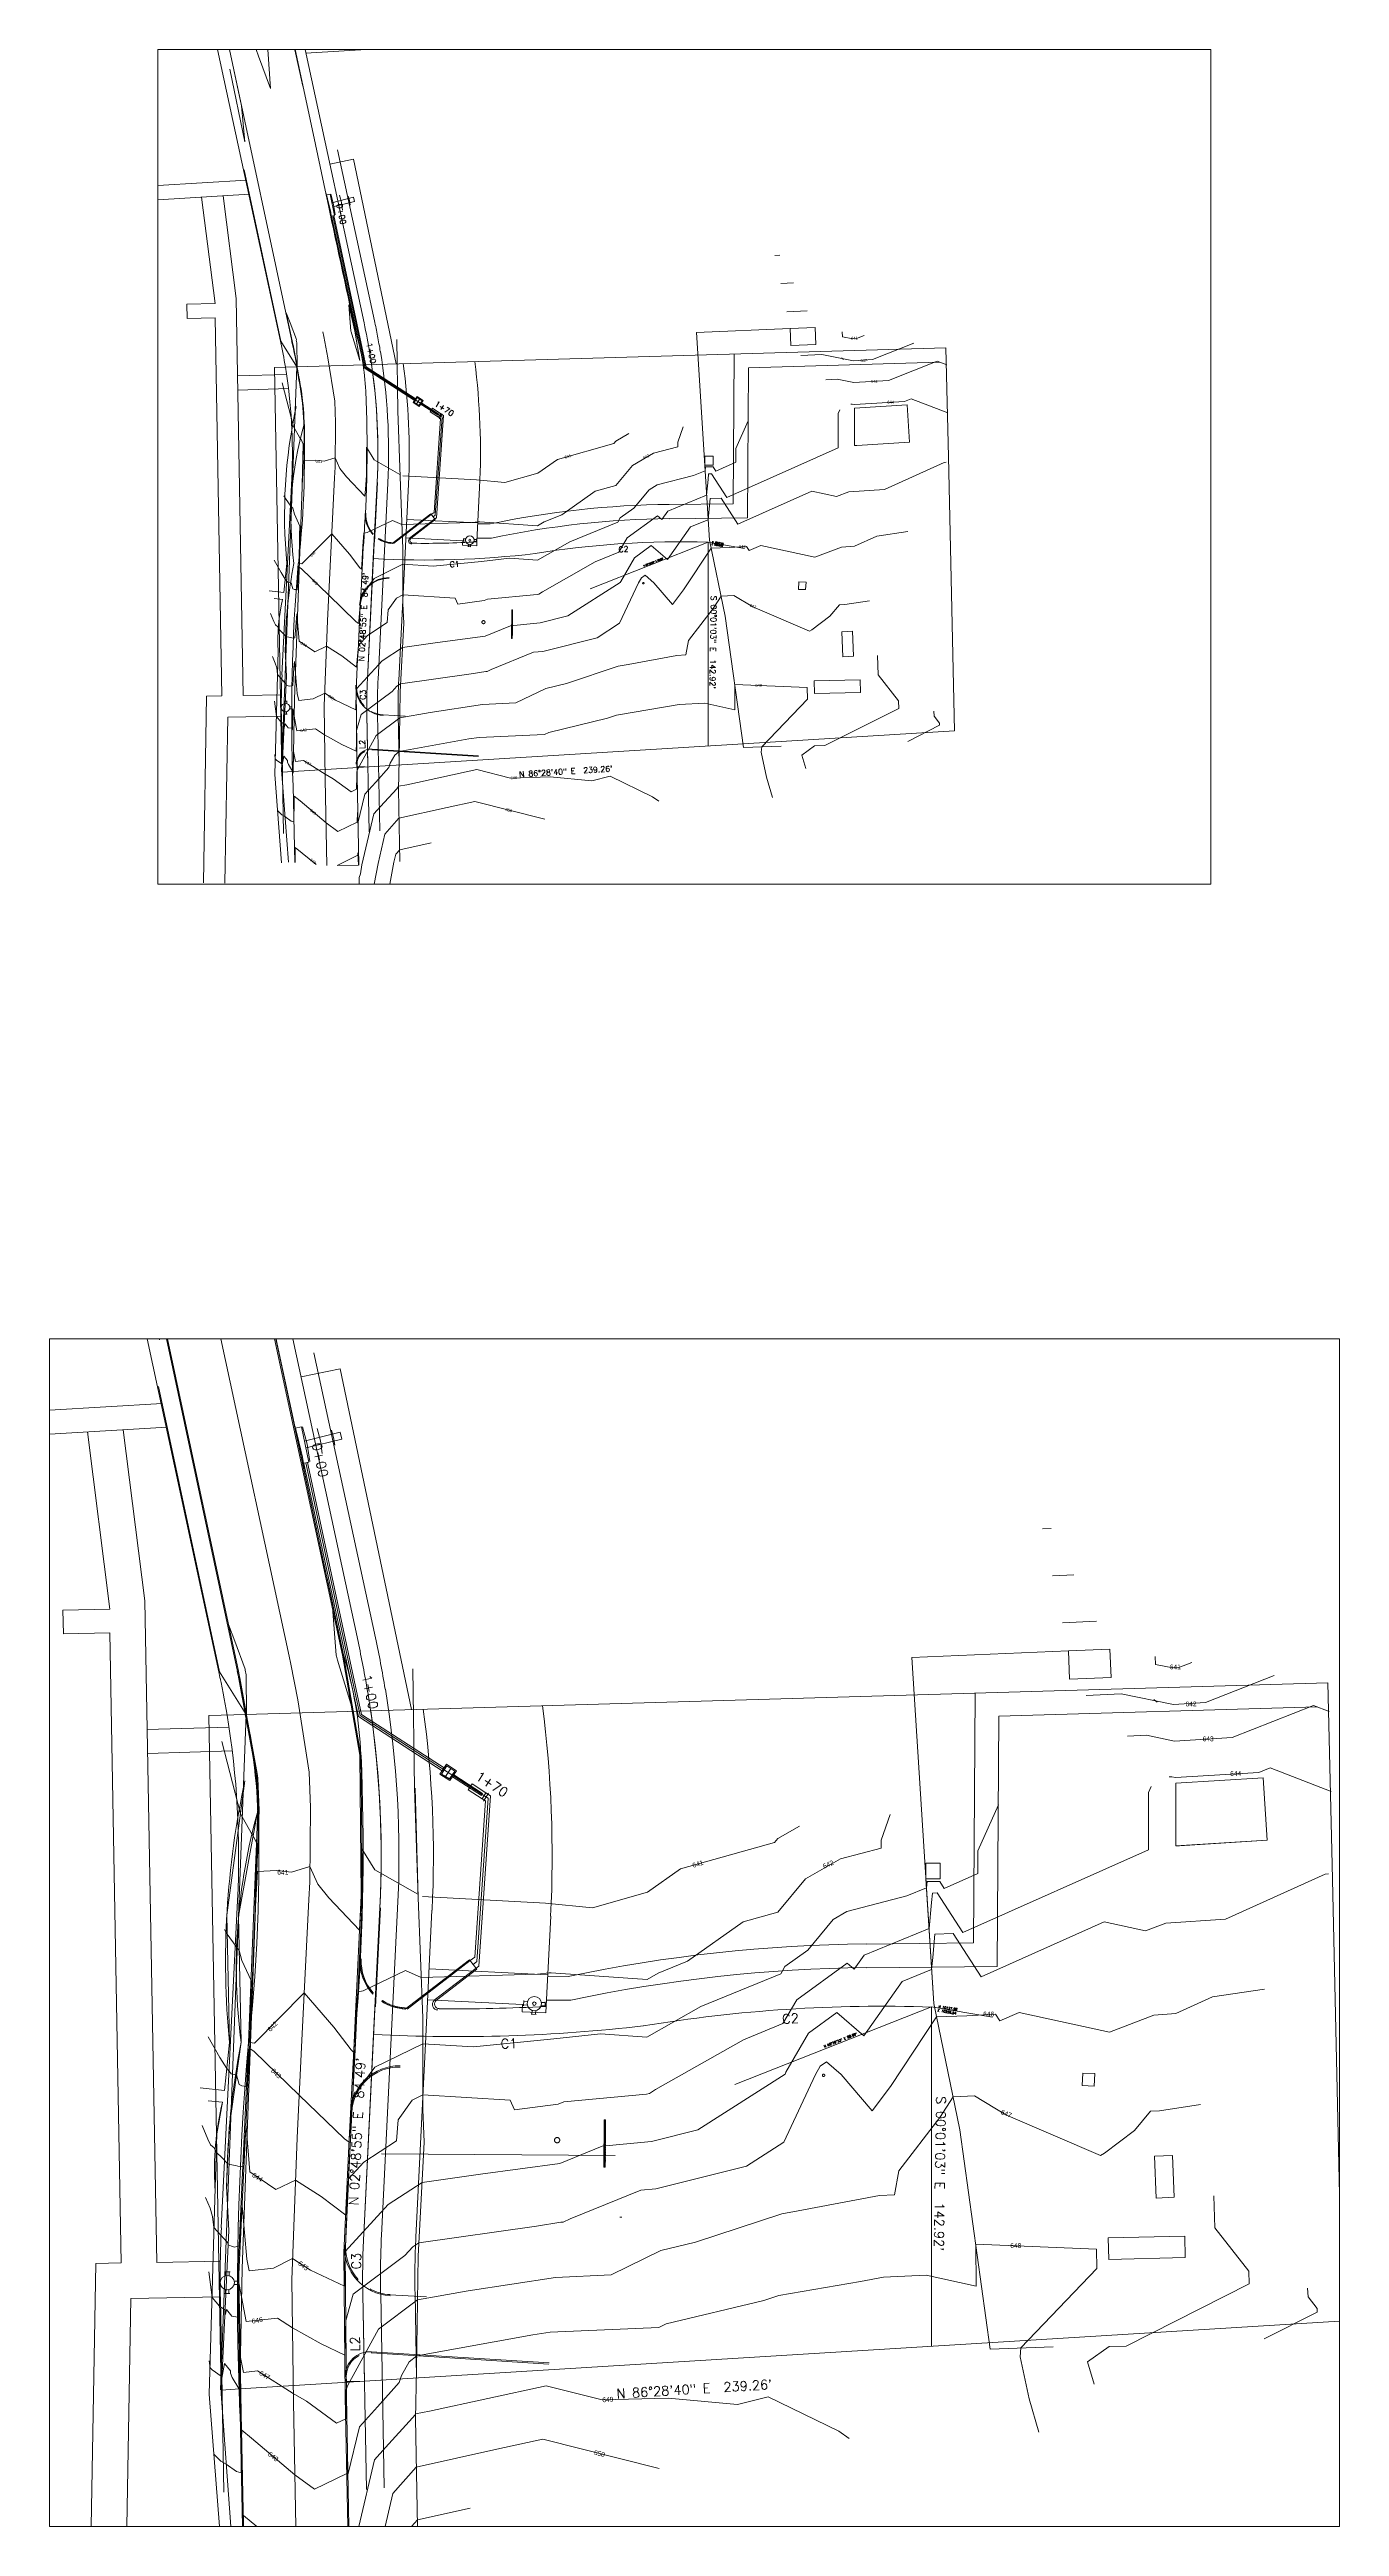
# Paper-space layout 'dont-use' of a CAD drawing. Extents: x 2 to 11, y 3.1 to 20.5.
# The model-space entities are those that its viewports show. They can reach past a viewport. Long polylines and large blocks are cut down to what shows.
import ezdxf
from ezdxf.enums import TextEntityAlignment as Align

# ---------------------------------------------------------------- set-up
doc = ezdxf.new("R2010")
doc.units = 0
doc.header["$LTSCALE"] = 20
doc.header["$MEASUREMENT"] = 0
for name, pattern in [('ACAD_ISO12W100', [21, 12, -3, 0, -3, 0, -3]), ('DASHDOT', [1, 0.5, -0.25, 0, -0.25]), ('DASHED', [0.75, 0.5, -0.25]), ('DASHED2', [0.375, 0.25, -0.125]), ('HIDDEN', [0.375, 0.25, -0.125])]:
    doc.linetypes.add(name, pattern=pattern)
for name, color, linetype in [('CONTOURS', 35, 'CONTINUOUS'), ('DIRVEWAYS', 96, 'CONTINUOUS'), ('HATCURB', 2, 'CONTINUOUS'), ('P-FIRELANE2', 2, 'HIDDEN'), ('PNTS_CHEV', 1, 'CONTINUOUS'), ('row ded', 1, 'CONTINUOUS'), ('STORM', 5, 'CONTINUOUS'), ('TP-SRF-FLT', 7, 'CONTINUOUS')]:
    doc.layers.add(name, color=color, linetype=linetype)
doc.layers.add('DP', color=11, linetype='CONTINUOUS', plot=False)
for name, color, linetype, lineweight in [('EBLDG', 164, 'CONTINUOUS', 30), ('EBNDY', 210, 'CONTINUOUS', 100), ('EBNDY_T', 212, 'CONTINUOUS', 30), ('EC', 35, 'HIDDEN', 140), ('ECL', 11, 'DASHDOT', 30), ('ECRBB', 31, 'DASHED', 30), ('EESMT', 7, 'DASHED2', 25), ('EFNC', 140, 'FENCELINEX', 25), ('ELOT', 53, 'ACAD_ISO12W100', 25), ('EROW', 143, 'CONTINUOUS', 30), ('ESTM', 94, 'DASHED2', 30), ('ESW', 46, 'CONTINUOUS', 25), ('PCNTR_PND', 7, 'CONTINUOUS', 100), ('PCRBB', 30, 'CONTINUOUS', 35), ('PCRBF', 21, 'CONTINUOUS', 25), ('PESMT', 7, 'DASHED2', 30), ('PLOT_D', 7, 'CONTINUOUS', 30), ('PROW', 6, 'CONTINUOUS', 30), ('PUSS', 80, 'CONTINUOUS', 50), ('PUSTM_T', 7, 'CONTINUOUS', 35)]:
    doc.layers.add(name, color=color, linetype=linetype, lineweight=lineweight)
doc.styles.add('ARIEL', font='swiss.ttf')
doc.styles.get("Standard").update_dxf_attribs({"font": 'simplex.shx'})
doc.linetypes.add('FENCELINEX', pattern='A,0.25,-0.1,[133,ltypeshp.shx,S=0.1,R=0,X=-0.1,Y=0],-0.1,1', length=1.45)

msp = doc.modelspace()

# ---------------------------------------------------------------- linework, layer by layer
at = {"layer": 'CONTOURS', "lineweight": 0}
for p, q in [((9991.8, 10358.2, 640), (9988.8, 10372.4, 640)), ((9988.8, 10372.4, 640), (9989.2, 10371.5, 640)), ((9989.2, 10371.5, 640), (9989.3, 10370.9, 640)), ((9989.3, 10370.9, 640), (9989.9, 10368.7, 640)), ((9994.1, 10364.7, 640), (9992.1, 10372, 640)), ((9989.9, 10368.7, 640), (9992.1, 10359.3, 640)), ((9992.1, 10359.3, 640), (9992.5, 10356.6, 640)), ((9995.2, 10357.4, 640), (9994.1, 10364.7, 640)), ((9992.6, 10354.2, 640), (9991.8, 10358.2, 640)), ((9992.5, 10356.6, 640), (9992.6, 10354.2, 640)), ((10316.9, 10309.7, 640), (10307.9, 10309.3, 640)), ((9965.1, 10269.1, 640), (9960.9, 10288.8, 640)), ((9960.9, 10288.8, 640), (9963.6, 10281.8, 640)), ((10004.9, 10294.3, 640), (10004.9, 10294.4, 640)), ((10004.9, 10294.4, 640), (10006.5, 10287.1, 640)), ((10006.2, 10275.8, 640), (10004.9, 10294.3, 640)), ((10006.5, 10287.1, 640), (10009, 10275.8, 640)), ((9963.6, 10281.8, 640), (9968, 10270, 640)), ((10006.4, 10275.4, 640), (10006.2, 10275.8, 640)), ((10006.8, 10273.7, 640), (10006.4, 10275.4, 640)), ((10009, 10275.8, 640), (10012.5, 10255.3, 640)), ((10009, 10275.8, 640), (10009, 10275.8, 640)), ((9965.5, 10266.8, 640), (9965.1, 10269.1, 640)), ((9965.1, 10269.1, 640), (9965.1, 10269.1, 640)), ((9965.7, 10266.3, 640), (9965.5, 10266.8, 640)), ((9968.5, 10250.9, 640), (9965.7, 10266.3, 640)), ((9968, 10270, 640), (9967.9, 10269.5, 640)), ((9967.9, 10269.5, 640), (9967.9, 10269.5, 640)), ((9967.9, 10269.5, 640), (9968.3, 10267.6, 640)), ((9968.3, 10267.6, 640), (9968.5, 10250.9, 640)), ((10012.5, 10255.3, 640), (10006.8, 10273.7, 640)), ((10012.5, 10255.3, 640), (10012.5, 10255.3, 640)), ((10422.7, 10183.6, 645), (10380.7, 10164.6, 645)), ((10424.1, 10183.8, 645), (10422.7, 10183.6, 645)), ((10329.7, 10163.5, 645), (10277.9, 10140.4, 645)), ((10347.1, 10159.8, 645), (10329.7, 10163.5, 645)), ((10355.6, 10163, 645), (10347.1, 10159.8, 645)), ((10380.7, 10164.6, 645), (10355.6, 10163, 645)), ((10258.4, 10158.3, 645), (10257.5, 10148.5, 645)), ((10266.1, 10158.7, 645), (10258.4, 10158.3, 645)), ((10277.9, 10140.4, 645), (10266.1, 10158.7, 645)), ((10257, 10143.5, 645), (10244.6, 10138.4, 645)), ((10257.5, 10148.5, 645), (10257, 10143.5, 645)), ((10244.6, 10138.4, 645), (10228.4, 10115.5, 645)), ((10217.1, 10125.4, 645), (10205.2, 10116.7, 645)), ((10228.4, 10115.5, 645), (10217.1, 10125.4, 645)), ((10205.2, 10116.7, 645), (10195.6, 10100.2, 645)), ((10195.3, 10099.4, 645), (10158.6, 10076, 645)), ((10195.6, 10100.2, 645), (10195.3, 10099.4, 645)), ((10118.3, 10069.1, 645), (10100.4, 10061.8, 645)), ((10139, 10071.1, 645), (10118.3, 10069.1, 645)), ((10158.6, 10076, 645), (10139, 10071.1, 645)), ((10067.1, 10057.3, 645), (10042.4, 10053.8, 645)), ((10100.4, 10061.8, 645), (10067.1, 10057.3, 645)), ((9953.2, 10042.9, 645), (9951.3, 10047.4, 645)), ((10042.4, 10053.8, 645), (10028.2, 10044.5, 645)), ((9954.2, 10039.5, 645), (9953.2, 10042.9, 645)), ((9954.8, 10034.8, 645), (9954.2, 10039.5, 645)), ((9966.3, 10039.7, 645), (9965.4, 10027.1, 645)), ((9966.7, 10043.9, 645), (9966.3, 10039.7, 645)), ((9968.6, 10021.5, 645), (9966.7, 10043.9, 645)), ((9966.7, 10043.9, 645), (9966.7, 10043.9, 645)), ((10028.2, 10044.5, 645), (10010.1, 10024.7, 645)), ((9960.4, 10028.6, 645), (9954.8, 10034.8, 645)), ((9960.7, 10028.4, 645), (9960.4, 10028.6, 645)), ((9960.8, 10027.5, 645), (9960.7, 10028.4, 645)), ((9960.7, 10028.4, 645), (9960.7, 10028.4, 645)), ((9962.2, 10026.9, 645), (9960.8, 10027.5, 645)), ((9963.5, 10026.6, 645), (9962.2, 10026.9, 645)), ((9965.4, 10027.1, 645), (9963.5, 10026.6, 645)), ((10010.1, 10024.7, 645), (10010.1, 10024.6, 645)), ((9969.6, 10016.6, 645), (9968.6, 10021.5, 645)), ((9979.8, 10017.7, 645), (9969.6, 10016.6, 645)), ((9987.9, 10021.7, 645), (9979.8, 10017.7, 645)), ((9995.4, 10016.9, 645), (9987.9, 10021.7, 645)), ((10009.7, 10010.1, 645), (9995.4, 10016.9, 645)), ((10010, 10024.2, 645), (10009.7, 10010.1, 645)), ((10010.1, 10024.6, 645), (10010, 10024.2, 645)), ((10073.9, 9941.4, 650), (10040, 9933.9, 650)), ((10093.3, 9945.7, 650), (10073.9, 9941.4, 650)), ((10142.3, 9933.3, 650), (10093.3, 9945.7, 650)), ((10040, 9933.9, 650), (10030.1, 9922.8, 650)), ((10030.1, 9922.8, 650), (10025.3, 9902.2, 650)), ((10025.3, 9902.2, 650), (10018.2, 9863.9, 650))]:
    msp.add_line(p, q, dxfattribs=at)
at = {"layer": 'DIRVEWAYS', "lineweight": 0}
msp.add_line((10126.5, 10039.2, 645.6), (10125.7, 10039.2, 645.6), dxfattribs=at)
at = {"layer": 'EBLDG', "lineweight": 0}
for p, q in [((10332.1, 10278.4, -5.2), (10314.6, 10277.7, -5.2)), ((10314.6, 10277.7, -5.2), (10315.1, 10265.7, -4.6)), ((10332.1, 10278.4, -5.2), (10332.6, 10266.5, -4.6)), ((10332.6, 10266.5, -4.6), (10315.1, 10265.7, -4.6)), ((10359.8, 10221.9, -2.4), (10396.6, 10224.2, -2)), ((10398.3, 10197.9, -2), (10396.6, 10224.2, -2)), ((10359.8, 10195.5, -2.1), (10359.8, 10221.9, -2.4)), ((10361.4, 10195.6, -2.4), (10359.8, 10195.5, -2.1)), ((10361.4, 10195.6, -2.4), (10398.3, 10197.9, -2)), ((10254.6, 10181.7, -3), (10254.6, 10188.2, -3.4)), ((10254.6, 10188.2, -3.4), (10260.6, 10188.2, -3.4)), ((10254.6, 10181.7, -3), (10260.6, 10181.7, -3)), ((10260.6, 10181.7, -3), (10260.6, 10188.2, -3.4)), ((10320.7, 10099.8, 0.2), (10320.4, 10094.6, 0)), ((10325.7, 10099.6, 0.2), (10320.7, 10099.8, 0.2)), ((10325.7, 10099.6, 0.2), (10325.4, 10094.4, 0)), ((10325.4, 10094.4, 0), (10320.4, 10094.6, 0)), ((10350.9, 10064.9, 1.4), (10358.4, 10065.2, 1.4)), ((10351.6, 10047.2, 1.3), (10350.9, 10064.9, 1.4)), ((10359.1, 10047.6, 1.3), (10358.4, 10065.2, 1.4)), ((10351.6, 10047.2, 1.3), (10359.1, 10047.6, 1.3)), ((10331.4, 10030.4, 1.8), (10363.6, 10031.2, 1.6)), ((10331.4, 10030.4, 1.8), (10331.6, 10021.4, 1.8)), ((10363.8, 10022.2, 1.6), (10363.6, 10031.2, 1.6)), ((10331.6, 10021.4, 1.8), (10363.8, 10022.2, 1.6))]:
    msp.add_line(p, q, dxfattribs=at)
at = {"layer": 'EBNDY', "lineweight": 0}
for p, q in [((9968, 10250.9), (10423.8, 10264.2)), ((10423.8, 10264.2), (10425.7, 10187.7)), ((9969.2, 10244.9), (9968, 10250.9)), ((9966.7, 10017.5), (9973.1, 10192.2)), ((10425.7, 10187.7), (10429.9, 9995.4)), ((10256.9, 10127.7), (10257, 9984.7)), ((10017.9, 10031.8), (10022, 10116.2)), ((9965.7, 9966.8), (9966.7, 10017.5)), ((10018.2, 9970), (10017.5, 10006.7)), ((10429.9, 9995.4), (9965.7, 9966.8))]:
    msp.add_line(p, q, dxfattribs=at)
for centre, radius, start, end in [((9758.4, 10202.5), 215, 357.2389, 11.3725), ((10057.9, 10787), 671.8, 266.9422, 276.6432), ((10236, 9516.8), 611.2, 88.0377, 99.4572), ((10387.4, 10013.6), 370, 177.1849, 181.0644)]:
    msp.add_arc(centre, radius, start, end, dxfattribs=at)
at = {"layer": 'EC', "lineweight": 0}
for p, q in [((9949.8, 10446.1, 641), (9945.5, 10507.7, 641)), ((9958.4, 10512.4, 641), (9966.9, 10473.2, 641)), ((9929.5, 10433.9, 641), (9915.6, 10499.8, 641)), ((9928.4, 10502.7, 641), (9941.5, 10468.9, 641)), ((9972.5, 10447.8, 641), (9964.4, 10485.6, 641)), ((9966.9, 10473.2, 641), (9972.5, 10447.8, 641)), ((9941.5, 10468.9, 641), (9949.8, 10446.1, 641)), ((9921.2, 10459.7, 641), (9931.9, 10408.7, 641)), ((9931.9, 10408.7, 641), (9929.5, 10433.9, 641)), ((9999.7, 10366.1, 639), (9998.2, 10371.3, 639)), ((10005.2, 10367.5, 638), (10004.3, 10370.6, 638)), ((10000.4, 10360.8, 639), (9999.7, 10366.1, 639)), ((10005.7, 10364.3, 638), (10005.2, 10367.5, 638)), ((10307.3, 10329.2, 639), (10303.7, 10329, 639)), ((10326.4, 10290.1, 641), (10312.1, 10289.5, 641)), ((10351.2, 10271.9, 641), (10351.1, 10275.3, 641)), ((10358.5, 10270.5, 641), (10351.2, 10271.9, 641)), ((10361.1, 10270.6, 641), (10358.5, 10270.5, 641)), ((10366.5, 10272.8, 641), (10361.1, 10270.6, 641)), ((10401.3, 10267.3, 642), (10372.3, 10255.9, 642)), ((10336.8, 10259.5, 642), (10322.1, 10258.8, 642)), ((10358.9, 10255.1, 642), (10336.8, 10259.5, 642)), ((10372.3, 10255.9, 642), (10358.9, 10255.1, 642)), ((10417.8, 10254.7, 643), (10383.5, 10241.2, 643)), ((10424.4, 10252.1, 643), (10417.8, 10254.7, 643)), ((9966, 10209, 641), (9958.1, 10239.5, 641)), ((10347.5, 10242.1, 643), (10339.5, 10241.7, 643)), ((10359.3, 10239.7, 643), (10347.5, 10242.1, 643)), ((10383.5, 10241.2, 643), (10359.3, 10239.7, 643)), ((10358.1, 10224.6, 644), (10357, 10224.6, 644)), ((10359.7, 10224.3, 644), (10358.1, 10224.6, 644)), ((10394.8, 10226.5, 644), (10359.7, 10224.3, 644)), ((10399.5, 10228.4, 644), (10394.8, 10226.5, 644)), ((10425.2, 10218.5, 644), (10399.5, 10228.4, 644)), ((10285.1, 10212.8, 643), (10276.4, 10193.5, 643)), ((10349.5, 10220.6, 644), (10348.3, 10218, 644)), ((10348.3, 10218, 644), (10348.3, 10194.7, 644)), ((9970.5, 10201, 641), (9966, 10209, 641)), ((10201.3, 10203.9, 641), (10192.2, 10198.6, 641)), ((10239.5, 10208.7, 642), (10235.8, 10197.9, 642)), ((9971.3, 10199.8, 641), (9970.5, 10201, 641)), ((9972.8, 10196.6, 641), (9971.3, 10199.8, 641)), ((9972.3, 10177.5, 641), (9972.8, 10196.6, 641)), ((10022.6, 10185.5, 641), (10017.1, 10194.3, 641)), ((10017.1, 10194.3, 641), (10017.1, 10174.7, 641)), ((10190.9, 10197, 641), (10151.3, 10185.8, 641)), ((10192.2, 10198.6, 641), (10190.9, 10197, 641)), ((10235.8, 10194.6, 642), (10218.6, 10190.1, 642)), ((10235.8, 10197.9, 642), (10235.8, 10194.6, 642)), ((10348.3, 10193.9, 644), (10270.1, 10159, 644)), ((10276.4, 10193.5, 643), (10276.4, 10189.3, 643)), ((10348.3, 10194.7, 644), (10348.3, 10193.9, 644)), ((9973.1, 10184.8, 641), (9972.1, 10167.7, 641)), ((9981.2, 10185.2, 641), (9973.1, 10184.8, 641)), ((9987.5, 10184.5, 641), (9981.2, 10185.2, 641)), ((9995.2, 10186.9, 641), (9987.5, 10184.5, 641)), ((9998.6, 10179.4, 641), (9995.2, 10186.9, 641)), ((10040.7, 10175.2, 641), (10022.6, 10185.5, 641)), ((10151.3, 10185.8, 641), (10137.4, 10176.1, 641)), ((10203.9, 10181.6, 642), (10192.3, 10167.6, 642)), ((10218.6, 10190.1, 642), (10203.9, 10181.6, 642)), ((10276.4, 10183.9, 643), (10262.3, 10177.6, 643)), ((10276.4, 10189.3, 643), (10276.4, 10183.9, 643)), ((9972.1, 10167.7, 641), (9972.3, 10177.5, 641)), ((10003.1, 10173.6, 641), (9998.6, 10179.4, 641)), ((10016.1, 10160, 641), (10003.1, 10173.6, 641)), ((10017.1, 10174.7, 641), (10016.4, 10165, 641)), ((10094.4, 10171.4, 641), (10042.6, 10174.2, 641)), ((10114.2, 10169.5, 641), (10094.4, 10171.4, 641)), ((10137.4, 10176.1, 641), (10114.2, 10169.5, 641)), ((10246.6, 10174.5, 643), (10221.3, 10167.9, 643)), ((10254.8, 10177.9, 643), (10246.6, 10174.5, 643)), ((10255.1, 10180.6, 643), (10254.8, 10177.9, 643)), ((10259.8, 10180.6, 643), (10255.1, 10180.6, 643)), ((10256.9, 10171.7, 644), (10255.9, 10160.7, 644)), ((10257.3, 10175.6, 644), (10256.9, 10171.7, 644)), ((10259.3, 10175.7, 644), (10257.3, 10175.6, 644)), ((10270.1, 10159, 644), (10259.3, 10175.7, 644)), ((10260.4, 10180.6, 643), (10259.8, 10180.6, 643)), ((10262.3, 10177.6, 643), (10260.4, 10180.6, 643)), ((9960.4, 10158.4, 642), (9959.3, 10160.3, 642)), ((10016.4, 10165, 641), (10016.1, 10160, 641)), ((10177.7, 10163.5, 642), (10154.2, 10147, 642)), ((10192.3, 10167.6, 642), (10177.7, 10163.5, 642)), ((10215.5, 10164.5, 643), (10204.8, 10151.6, 643)), ((10221.3, 10167.9, 643), (10215.5, 10164.5, 643)), ((10255.9, 10160.7, 644), (10228.6, 10149.5, 644)), ((9964.2, 10153.1, 642), (9960.4, 10158.4, 642)), ((9965.4, 10151.5, 642), (9964.2, 10153.1, 642)), ((9966.6, 10147.3, 642), (9965.4, 10151.5, 642)), ((10204.8, 10151.6, 643), (10195.2, 10144.7, 643)), ((9970.5, 10138.9, 642), (9966.6, 10147.3, 642)), ((10035.5, 10143, 642), (10017.6, 10134.5, 642)), ((10042.1, 10140.1, 642), (10035.5, 10143, 642)), ((10091, 10141.5, 642), (10042.1, 10140.1, 642)), ((10095.9, 10142, 642), (10091, 10141.5, 642)), ((10096.8, 10142.1, 642), (10095.9, 10142, 642)), ((10137.2, 10139.3, 642), (10096.8, 10142.1, 642)), ((10141.9, 10141.9, 642), (10137.2, 10139.3, 642)), ((10154.2, 10147, 642), (10141.9, 10141.9, 642)), ((10193.5, 10141.7, 643), (10159.8, 10127.9, 643)), ((10195.2, 10144.7, 643), (10193.5, 10141.7, 643)), ((10221.5, 10146.2, 644), (10200.2, 10130.7, 644)), ((10224.4, 10143.6, 644), (10221.5, 10146.2, 644)), ((10228.6, 10149.5, 644), (10224.4, 10143.6, 644)), ((9969.9, 10112.7, 642), (9970.3, 10132.9, 642)), ((9970.3, 10132.9, 642), (9970.5, 10138.9, 642)), ((9992.8, 10133.6, 642), (9971.8, 10112.5, 642)), ((10005.3, 10119.2, 642), (9992.8, 10133.6, 642)), ((10015.1, 10130.9, 642), (10014.7, 10124.9, 642)), ((10015.4, 10134.1, 642), (10015.1, 10130.9, 642)), ((10017.6, 10134.5, 642), (10015.4, 10134.1, 642)), ((10200.2, 10130.7, 644), (10194.4, 10120.7, 644)), ((10375.3, 10131.9, 646), (10359.8, 10124.9, 646)), ((10397.1, 10135.2, 646), (10375.3, 10131.9, 646)), ((10012.6, 10109.7, 642), (10005.3, 10119.2, 642)), ((10014.7, 10124.9, 642), (10013.9, 10111.6, 642)), ((10159.8, 10127.9, 643), (10137.1, 10115, 643)), ((10194.4, 10120.7, 644), (10177.8, 10113.9, 644)), ((10259.1, 10123.5, 646), (10239.7, 10094.2, 646)), ((10271.8, 10124, 646), (10259.1, 10123.5, 646)), ((10283.9, 10124.7, 646), (10271.8, 10124, 646)), ((10285.7, 10121.8, 646), (10283.9, 10124.7, 646)), ((10293.9, 10125.4, 646), (10285.7, 10121.8, 646)), ((10331.9, 10117.1, 646), (10293.9, 10125.4, 646)), ((10350.6, 10124.3, 646), (10331.9, 10117.1, 646)), ((10359.8, 10124.9, 646), (10350.6, 10124.3, 646)), ((9957.3, 10106.4, 643), (9952.4, 10115.1, 643)), ((9969.8, 10111.1, 643), (9968.8, 10097, 643)), ((9969.9, 10110.2, 643), (9969.8, 10111.1, 643)), ((9971.8, 10112.5, 642), (9969.9, 10112.7, 642)), ((9969.9, 10112.7, 642), (9969.9, 10112.7, 642)), ((9971.7, 10109, 643), (9969.9, 10110.2, 643)), ((9990.7, 10090.6, 643), (9971.7, 10109, 643)), ((10013.6, 10108.7, 642), (10012.6, 10109.7, 642)), ((10013.7, 10109, 642), (10013.6, 10108.7, 642)), ((10013.9, 10111.6, 642), (10013.7, 10109.7, 642)), ((10013.7, 10109.7, 642), (10013.7, 10109, 642)), ((10042.8, 10112.2, 643), (10022.5, 10102.3, 643)), ((10064.1, 10110.9, 643), (10042.8, 10112.2, 643)), ((10097.9, 10114.2, 643), (10064.1, 10110.9, 643)), ((10117.5, 10116.4, 643), (10097.9, 10114.2, 643)), ((10137.1, 10115, 643), (10117.5, 10116.4, 643)), ((10177.8, 10113.9, 644), (10140.7, 10092.9, 644)), ((9960.2, 10101.8, 643), (9957.3, 10106.4, 643)), ((9961.8, 10099.9, 643), (9960.2, 10101.8, 643)), ((9962.1, 10099.5, 643), (9961.8, 10099.9, 643)), ((9964.3, 10099.1, 643), (9962.1, 10099.5, 643)), ((9965.4, 10095, 643), (9964.3, 10099.1, 643)), ((10022.5, 10102.3, 643), (10013.2, 10089.5, 643)), ((10208.1, 10099.2, 646), (10194.7, 10070.8, 646)), ((10210.1, 10102.8, 646), (10208.1, 10099.2, 646)), ((10212.7, 10104.6, 646), (10210.1, 10102.8, 646)), ((10218.9, 10099.3, 646), (10212.7, 10104.6, 646)), ((10232, 10084, 646), (10218.9, 10099.3, 646)), ((9966.6, 10094.5, 643), (9965.4, 10095, 643)), ((9967.5, 10094.4, 643), (9966.6, 10094.5, 643)), ((9968.1, 10094.2, 643), (9967.5, 10094.4, 643)), ((9968.6, 10094.3, 643), (9968.1, 10094.2, 643)), ((9968.8, 10097, 643), (9968.6, 10094.3, 643)), ((10009.8, 10072.1, 643), (9990.7, 10090.6, 643)), ((10013.2, 10089.5, 643), (10012.7, 10083.6, 643)), ((10038.3, 10088.5, 644), (10032.3, 10080.2, 644)), ((10042.8, 10090.7, 644), (10038.3, 10088.5, 644)), ((10079.5, 10088.5, 644), (10042.8, 10090.7, 644)), ((10081.4, 10084.3, 644), (10079.5, 10088.5, 644)), ((10102.1, 10087.8, 644), (10099.7, 10086.8, 644)), ((10137, 10091, 644), (10102.1, 10087.8, 644)), ((10138.2, 10091.3, 644), (10137, 10091, 644)), ((10140.7, 10092.9, 644), (10138.2, 10091.3, 644)), ((10239.7, 10094.2, 646), (10232, 10084, 646)), ((10266, 10089.8, 647), (10260.4, 10081.2, 647)), ((10275, 10090.2, 647), (10266, 10089.8, 647)), ((10288.3, 10082.3, 647), (10275, 10090.2, 647)), ((9952.2, 10072, 644), (9949.8, 10077.7, 644)), ((9968.3, 10077.5, 644), (9967.5, 10068.4, 644)), ((9969.9, 10058.2, 644), (9968.3, 10077.5, 644)), ((9968.3, 10077.5, 644), (9968.3, 10077.5, 644)), ((10012.7, 10083.6, 643), (10011.8, 10072, 643)), ((10032.3, 10080.2, 644), (10031.6, 10071.3, 644)), ((10099.7, 10086.8, 644), (10081.4, 10084.3, 644)), ((10260.4, 10081.2, 647), (10243.2, 10058.7, 647)), ((10328.1, 10065.2, 647), (10288.3, 10082.3, 647)), ((10349.2, 10083.8, 647), (10342.4, 10075.7, 647)), ((10352.9, 10083.9, 647), (10349.2, 10083.8, 647)), ((10370.2, 10086.6, 647), (10352.9, 10083.9, 647)), ((9953.3, 10069.6, 644), (9952.2, 10072, 644)), ((9954.9, 10068.4, 644), (9953.3, 10069.6, 644)), ((9955.7, 10066.6, 644), (9954.9, 10068.4, 644)), ((9958.2, 10064.1, 644), (9955.7, 10066.6, 644)), ((9967.5, 10068.4, 644), (9967, 10060.7, 644)), ((10011.7, 10070.7, 643), (10009.8, 10072.1, 643)), ((10011.8, 10071, 643), (10011.7, 10070.7, 643)), ((10011.8, 10072, 643), (10011.8, 10071, 643)), ((10031.6, 10071.3, 644), (10017.9, 10062.3, 644)), ((10194.7, 10070.8, 646), (10179, 10060.7, 646)), ((10342.4, 10075.7, 647), (10329.8, 10066.1, 647)), ((9960.5, 10061.7, 644), (9958.2, 10064.1, 644)), ((9961.5, 10061.4, 644), (9960.5, 10061.7, 644)), ((9963.9, 10060.9, 644), (9961.5, 10061.4, 644)), ((9965.8, 10060.4, 644), (9963.9, 10060.9, 644)), ((9967, 10060.7, 644), (9965.8, 10060.4, 644)), ((9980.9, 10050.8, 644), (9969.9, 10058.2, 644)), ((10017.9, 10062.3, 644), (10011.5, 10055.3, 644)), ((10179, 10060.7, 646), (10140.9, 10051.1, 646)), ((10243.2, 10058.7, 647), (10241.4, 10048.6, 647)), ((10329.8, 10066.1, 647), (10328.1, 10065.2, 647)), ((9989.2, 10054.8, 644), (9980.9, 10050.8, 644)), ((9999.9, 10047.9, 644), (9989.2, 10054.8, 644)), ((10010.3, 10040, 644), (9999.9, 10047.9, 644)), ((10010.9, 10047.8, 644), (10010.3, 10040, 644)), ((10011.5, 10055.3, 644), (10010.9, 10047.8, 644)), ((10134.5, 10050.5, 646), (10104.8, 10038.4, 646)), ((10140.9, 10051.1, 646), (10134.5, 10050.5, 646)), ((10235, 10048.3, 647), (10200.8, 10041.8, 647)), ((10241.4, 10048.6, 647), (10235, 10048.3, 647)), ((10376.3, 10034.7, 647), (10375.8, 10048.1, 647)), ((10090.6, 10035.4, 646), (10041.1, 10028.4, 646)), ((10100.9, 10037, 646), (10090.6, 10035.4, 646)), ((10101.9, 10037, 646), (10100.9, 10037, 646)), ((10104.8, 10038.4, 646), (10101.9, 10037, 646)), ((10193.9, 10040.6, 647), (10157.6, 10028.6, 647)), ((10200.8, 10041.8, 647), (10193.9, 10040.6, 647)), ((10038.5, 10026.7, 646), (10035.2, 10023, 646)), ((10041.1, 10028.4, 646), (10038.5, 10026.7, 646)), ((10143, 10025.1, 647), (10122, 10014.9, 647)), ((10157.6, 10028.6, 647), (10143, 10025.1, 647)), ((10326.4, 10025.7, 648), (10275.6, 10027.8, 648)), ((10275.6, 10027.8, 648), (10275.8, 10010.1, 648)), ((10326.6, 10017.6, 648), (10326.4, 10025.7, 648)), ((10390.6, 10016.4, 647), (10376.3, 10034.7, 647)), ((9954, 10005.3, 646), (9952.6, 10016.1, 646)), ((10035.2, 10023, 646), (10013.4, 10006.7, 646)), ((10122, 10014.9, 647), (10098.6, 10013.8, 647)), ((10254.7, 10014.8, 648), (10236.7, 10013.9, 648)), ((10275.8, 10010.1, 648), (10254.7, 10014.8, 648)), ((10294.6, 9984.1, 648), (10326.6, 10017.6, 648)), ((10390.7, 10011.1, 647), (10390.6, 10016.4, 647)), ((9957.2, 10001.7, 646), (9954, 10005.3, 646)), ((9965.4, 10009.1, 646), (9965.2, 9996.3, 646)), ((9968.4, 9995.2, 646), (9965.4, 10010.8, 646)), ((9965.4, 10010.8, 646), (9965.4, 10009.1, 646)), ((9965.4, 10009.1, 646), (9965.4, 10009.1, 646)), ((10013.4, 10006.7, 646), (10010.3, 9995.6, 646)), ((10040.5, 10004.4, 647), (10024.1, 9992, 647)), ((10061.9, 10008.2, 647), (10040.5, 10004.4, 647)), ((10098.6, 10013.8, 647), (10061.9, 10008.2, 647)), ((10186.4, 10004.1, 648), (10145.2, 9994.2, 648)), ((10192.7, 10006.2, 648), (10186.4, 10004.1, 648)), ((10227, 10012.1, 648), (10192.7, 10006.2, 648)), ((10236.7, 10013.9, 648), (10227, 10012.1, 648)), ((10338.9, 9984.9, 647), (10390.7, 10011.1, 647)), ((10415.5, 10005.6, 646), (10415.3, 10009.2, 646)), ((10419.3, 10000.7, 646), (10415.5, 10005.6, 646)), ((9959.2, 10000.3, 646), (9957.2, 10001.7, 646)), ((9959.4, 10000, 646), (9959.2, 10000.3, 646)), ((9959.5, 9998.1, 646), (9959.4, 10000, 646)), ((9959.7, 9998.3, 646), (9959.5, 9998.1, 646)), ((9960.1, 10000.3, 646), (9959.7, 9998.3, 646)), ((9962.3, 9997.5, 646), (9960.1, 10000.3, 646)), ((9964.8, 9997.1, 646), (9962.3, 9997.5, 646)), ((9965.1, 9995.8, 646), (9964.8, 9997.1, 646)), ((9965.2, 9996.3, 646), (9965.1, 9995.8, 646)), ((9981.5, 9996.6, 646), (9968.4, 9995.2, 646)), ((9987.8, 9992.6, 646), (9981.5, 9996.6, 646)), ((10010.3, 9995.6, 646), (10010.1, 9986.5, 646)), ((10145.2, 9994.2, 648), (10142.1, 9992.7, 648)), ((10397, 9987.9, 646), (10419.3, 9999.2, 646)), ((10419.3, 9999.2, 646), (10419.3, 10000.7, 646)), ((9999.9, 9985.8, 646), (9987.8, 9992.6, 646)), ((10009.9, 9981, 646), (9999.9, 9985.8, 646)), ((10010.1, 9986.5, 646), (10009.9, 9981, 646)), ((10024.1, 9992, 647), (10011, 9968.1, 647)), ((10089.1, 9989.6, 648), (10040.2, 9980.7, 648)), ((10096.3, 9990.7, 648), (10089.1, 9989.6, 648)), ((10142.1, 9992.7, 648), (10096.3, 9990.7, 648)), ((10294.3, 9980.3, 648), (10294.6, 9984.1, 648)), ((10322.7, 9978.2, 647), (10331.7, 9984.7, 647)), ((10331.7, 9984.7, 647), (10338.9, 9984.9, 647)), ((9953.2, 9975.7, 647), (9952.8, 9978.7, 647)), ((9954, 9974.8, 647), (9953.2, 9975.7, 647)), ((9957.8, 9972.2, 647), (9954, 9974.8, 647)), ((9959.3, 9977.6, 647), (9958.1, 9971.3, 647)), ((9961.7, 9974.5, 647), (9959.3, 9977.6, 647)), ((9961.8, 9973.4, 647), (9961.7, 9974.5, 647)), ((9962.5, 9971.7, 647), (9961.8, 9973.4, 647)), ((9965.9, 9980.7, 647), (9965.7, 9967.2, 647)), ((9967.3, 9973.8, 647), (9965.9, 9980.7, 647)), ((9973.1, 9974.4, 647), (9967.3, 9973.8, 647)), ((9988.2, 9964.9, 647), (9973.1, 9974.4, 647)), ((10033.8, 9972.5, 648), (10032.8, 9969.6, 648)), ((10037, 9978.3, 648), (10033.8, 9972.5, 648)), ((10040.2, 9980.7, 648), (10037, 9978.3, 648)), ((10298, 9962.7, 648), (10294.3, 9980.3, 648)), ((10325.5, 9968.8, 647), (10322.7, 9978.2, 647)), ((9958.1, 9971.7, 647), (9957.8, 9972.2, 647)), ((9958.1, 9971.3, 647), (9958.1, 9971.7, 647)), ((9958.1, 9971.3, 647), (9958.1, 9971.3, 647)), ((9965.3, 9967, 647), (9962.5, 9971.7, 647)), ((9965.7, 9965.7, 647), (9965.3, 9967, 647)), ((9965.7, 9967.2, 647), (9965.7, 9967.2, 647)), ((9965.7, 9967.2, 647), (9965.7, 9967.1, 647)), ((9965.7, 9967.1, 647), (9965.7, 9965.7, 647)), ((9993.8, 9961.7, 647), (9988.2, 9964.9, 647)), ((10010.5, 9963.5, 647), (10010.3, 9954.3, 647)), ((10011, 9968.1, 647), (10010.5, 9966.5, 647)), ((10010.5, 9966.5, 647), (10010.5, 9963.5, 647)), ((10032.8, 9969.6, 648), (10023.7, 9959.3, 648)), ((10094.7, 9968.1, 649), (10045.5, 9957.4, 649)), ((10118.2, 9962.2, 649), (10094.7, 9968.1, 649)), ((10146, 9963, 649), (10118.2, 9962.2, 649)), ((10175.3, 9960.3, 649), (10146, 9963, 649)), ((10188.2, 9963.5, 649), (10175.3, 9960.3, 649)), ((10217.9, 9949, 649), (10188.2, 9963.5, 649)), ((10302.2, 9948.6, 648), (10298, 9962.7, 648)), ((10006.4, 9952.4, 647), (9993.8, 9961.7, 647)), ((10010.3, 9954.3, 647), (10006.4, 9952.4, 647)), ((10023.7, 9959.3, 648), (10016.1, 9950.9, 648)), ((10038.4, 9954.6, 649), (10027, 9942.1, 649)), ((10039.5, 9955.9, 649), (10038.4, 9954.6, 649)), ((10039.7, 9956.4, 649), (10039.5, 9955.9, 649)), ((10045.5, 9957.4, 649), (10039.7, 9956.4, 649)), ((9966.4, 9946, 648), (9966.3, 9931.5, 648)), ((9966.5, 9949.5, 648), (9966.4, 9946, 648)), ((9970.6, 9946.1, 648), (9966.5, 9949.5, 648)), ((9988.8, 9930.7, 648), (9970.6, 9946.1, 648)), ((10016.1, 9950.9, 648), (10011.2, 9930.6, 648)), ((10027, 9942.1, 649), (10022.4, 9937, 649)), ((10222.3, 9945.9, 649), (10217.9, 9949, 649)), ((9957.7, 9936.4, 648), (9954.8, 9939.3, 648)), ((9960, 9935.2, 648), (9957.7, 9936.4, 648)), ((9964.3, 9932, 648), (9960, 9935.2, 648)), ((9966.3, 9931.5, 648), (9964.3, 9932, 648)), ((10010.7, 9931.2, 648), (9997.2, 9924.6, 648)), ((10010.9, 9938, 648), (10010.7, 9931.2, 648)), ((10011.2, 9930.6, 648), (10010.9, 9938, 648)), ((10022.4, 9937, 649), (10014, 9901.2, 649)), ((9997.2, 9924.6, 648), (9988.8, 9930.7, 648)), ((9967.2, 9913.5, 649), (9967.1, 9903, 649)), ((9981.9, 9901.6, 649), (9967.2, 9913.5, 649)), ((10040.5, 9911.7, 651), (10037.8, 9908.7, 651)), ((10062.7, 9916.6, 651), (10040.5, 9911.7, 651)), ((10011.2, 9908.1, 649), (9996.6, 9900.9, 649)), ((9996.6, 9900.9, 649), (10011.3, 9901, 649)), ((10011.6, 9901, 649), (10011.2, 9909.7, 649)), ((10011.2, 9909.7, 649), (10011.2, 9908.1, 649)), ((10011.3, 9901, 649), (10011.6, 9901, 649)), ((10014, 9901.2, 649), (10012.9, 9894.9, 649)), ((10036.5, 9903.2, 651), (10029.8, 9866.6, 651)), ((10037.8, 9908.7, 651), (10036.5, 9903.2, 651)), ((10012, 9892.3, 649), (10011.9, 9878.4, 649)), ((10012.9, 9894.9, 649), (10012, 9892.3, 649))]:
    msp.add_line(p, q, dxfattribs=at)
at = {"layer": 'ECL', "lineweight": 0}
for p, q in [((9987.2, 10272.1), (9986.5, 10275.4)), ((9990.1, 10257.1), (9987.2, 10272.1)), ((9994.9, 10226.6), (9990.1, 10257.1)), ((9995.4, 10211.7), (9994.9, 10226.6)), ((9995.2, 10180.3), (9995.4, 10211.7)), ((9991.7, 10110.8), (9994.8, 10173)), ((9994.8, 10173), (9995.2, 10180.3)), ((9989.9, 10072.6), (9991.7, 10110.8)), ((9987.6, 10012.8), (9989.9, 10072.6)), ((9988.3, 9961.2), (9987.6, 10012.8)), ((9989.4, 9900.9), (9988.3, 9961.2))]:
    msp.add_line(p, q, dxfattribs=at)
at = {"layer": 'ECRBB', "lineweight": 0}
for p, q in [((9964.7, 10269, -5.8), (9915.4, 10499.8, -5)), ((10010.6, 9963.5, 0.9), (10010, 10024.2, -1.2)), ((10011.8, 9901), (10010.6, 9963.5, 0.9)), ((9966.9, 9903, 2.6), (9965.8, 9956.5, 1.1))]:
    msp.add_line(p, q, dxfattribs=at)
for centre, radius, start, end in [((-12933.7, 5504.8), 23433.6, 11.98651, 12.33917), ((44518.6, 17702.5), 35299.3, 191.98651, 192.1451), ((9850, 10226.7), 166.8, 2.442, 17.1731), ((9443.8, 10151.6), 533.9, 7.7911, 12.7038), ((9091.9, 10194.3), 925.7, 355.6962, 2.442), ((9276.4, 10189.4), 697.3, 353.6848, 2.8467), ((8522.5, 10187.1), 1493.7, 357.0256, 357.6107), ((11175.2, 10006.7), 1210.5, 174.9771, 182.3787), ((23041.8, 9432.7), 13045.2, 177.02562, 177.40112)]:
    msp.add_arc(centre, radius, start, end, dxfattribs=at)
at = {"layer": 'EESMT', "lineweight": 0}
for p, q in [((10022.8, 10283.1), (9996.9, 10403.2)), ((9933, 10381.8), (9855.8, 10377.2)), ((9935.1, 10371.9), (9856.4, 10367.2)), ((9901.5, 10369.9), (9911, 10295.2)), ((9925.7, 10298.7), (9916.5, 10370.8)), ((9930.7, 10020.1), (9925.7, 10298.7)), ((9911, 10295.2), (9891.2, 10294.8)), ((9891.2, 10294.8), (9891.4, 10284.8)), ((9891.4, 10284.8), (9910.9, 10285.2)), ((9910.9, 10285.2), (9915.7, 10019.9)), ((10025.4, 10031.4), (10032.1, 10169.2)), ((9905, 10019.7), (9902.7, 9888.7)), ((9915.7, 10019.9), (9905, 10019.7)), ((9957.5, 10020.6), (9930.7, 10020.1)), ((9919.8, 10004.9), (9917.7, 9888.4)), ((9957.5, 10005.6), (9919.8, 10004.9)), ((10026.5, 9925.2), (10025, 10006.9))]:
    msp.add_line(p, q, dxfattribs=at)
for centre, radius, start, end in [((9595.2, 10190.6), 437.5, 9.3383, 12.2159), ((9595.2, 10191), 437.5, 357.1348, 9.2772), ((10387.4, 10013.6), 362.5, 177.1849, 181.0644)]:
    msp.add_arc(centre, radius, start, end, dxfattribs=at)
at = {"layer": 'EFNC', "lineweight": 0}
for p, q in [((10248.7, 10274.8, -7.7), (10314.6, 10277.7, -5.2)), ((10039.2, 10219.9), (10038.5, 10270.1)), ((10248.7, 10274.8, -7.7), (10257.9, 10129.2, -0.4)), ((10040.8, 10173.6, -5.2), (10039.2, 10219.9, -5.9)), ((10042.8, 10123.1, -3.7), (10040.8, 10173.6, -5.2)), ((10257.9, 10129.2, -0.4), (10268.9, 10075.9, 1.2)), ((10042.8, 10084.5, -1.9), (10042.8, 10123.1, -3.7)), ((10043.3, 10070.8, -1.9), (10042.8, 10084.5, -1.9)), ((10040.8, 10022.7, 0), (10043.3, 10070.8, -1.9)), ((10268.9, 10075.9, 1.2), (10281.7, 9983.6, 2.4)), ((10040.1, 9975, 2.1), (10040.8, 10022.7, 0)), ((10281.7, 9983.6, 2.4), (10308.2, 9984.6, 1.2)), ((10039.6, 9954.2, 2.9), (10040.1, 9975, 2.1)), ((10040.6, 9903.5, 5.2), (10039.6, 9954.2, 2.9))]:
    msp.add_line(p, q, dxfattribs=at)
at = {"layer": 'ELOT', "lineweight": 0, "ltscale": 0.25}
msp.add_line((10418.8, 10498), (9974.6, 10470.9), dxfattribs=at)
at = {"layer": 'EROW', "lineweight": 0}
for p, q in [((10015.5, 10281.6), (9966.9, 10506.6)), ((9956.9, 10268.9), (9911.8, 10477.8)), ((9957.9, 10034.7), (9964.7, 10172.5)), ((10017.9, 10031.8), (10024.6, 10169.6)), ((9959, 9923.3), (9957.5, 10005.6)), ((10019, 9924.5), (10017.5, 10006.7))]:
    msp.add_line(p, q, dxfattribs=at)
for centre, radius, start, end in [((9595.2, 10190.6), 430, 9.3383, 12.2159), ((9595.2, 10190.6), 370, 11.7116, 12.2159), ((9595.2, 10190.6), 370, 9.3383, 12.2159), ((9595.2, 10191), 430, 357.1348, 9.2772), ((9595.2, 10191), 370, 357.1348, 9.2772), ((10387.4, 10013.6), 430, 177.1849, 181.0644), ((10387.4, 10013.6), 370, 177.1849, 181.0644)]:
    msp.add_arc(centre, radius, start, end, dxfattribs=at)
at = {"layer": 'ESTM', "color": 5, "linetype": 'Continuous', "lineweight": 0}
for p, q in [((10085.2, 10128.2), (10085.3, 10130.4)), ((10085.2, 10128.2), (10085.3, 10130.4)), ((10085.2, 10130.1), (10086.9, 10130)), ((10085.2, 10130.1), (10086.9, 10130)), ((10094.2, 10129.6), (10092.7, 10129.6)), ((10094.2, 10129.6), (10092.7, 10129.6)), ((10094.3, 10129.9), (10094.2, 10127.7)), ((10094.3, 10129.9), (10094.2, 10127.7)), ((10085.2, 10128.6), (10086.8, 10128.5)), ((10085.2, 10128.6), (10086.8, 10128.5)), ((10090.5, 10124.5), (10088.4, 10124.6)), ((10090.5, 10124.5), (10088.4, 10124.6)), ((10088.7, 10124.6), (10088.8, 10126.2)), ((10088.7, 10124.6), (10088.8, 10126.2)), ((10090.2, 10124.5), (10090.3, 10126.1)), ((10090.2, 10124.5), (10090.3, 10126.1)), ((10092.6, 10128.1), (10094.2, 10128.1)), ((10092.6, 10128.1), (10094.2, 10128.1)), ((9959.4, 10016.1), (9961.6, 10016.1)), ((9959.7, 10016.1), (9959.7, 10014.5)), ((9961.2, 10014.4), (9961.2, 10016)), ((9961.5, 10007), (9959.3, 10007)), ((9959.6, 10007), (9959.6, 10008.7)), ((9961.1, 10007), (9961.1, 10008.6)), ((9964.9, 10010.8), (9963.3, 10010.8)), ((9964.9, 10012.2), (9963.4, 10012.2)), ((9964.9, 10012.6), (9964.9, 10010.4))]:
    msp.add_line(p, q, dxfattribs=at)
for centre, radius in [((10089.7, 10129.1), 3), ((10089.7, 10129.1), 3), ((10089.7, 10129.1), 0.75), ((10089.7, 10129.1), 0.75), ((9960.4, 10011.6), 3)]:
    msp.add_circle(centre, radius, dxfattribs=at)
at = {"layer": 'ESTM', "lineweight": 0}
for start, end in [(0, 180), (180, 0)]:
    msp.add_arc((10211.5, 10098.9, -645.6), 0.5, start, end, dxfattribs=at)
at = {"layer": 'ESW', "lineweight": 0}
for p, q in [((9961.3, 10112.7), (9959.2, 10092.5)), ((9959.2, 10092.5), (9949, 10093.6)), ((9952.4, 10088.2), (9958.4, 10087.6)), ((9955.3, 10051.5), (9952.8, 9964.6)), ((9961, 10033.6), (9960.1, 10052.2)), ((9957.8, 9964.8), (9961, 10033.6)), ((9952.8, 9964.6), (9957.6, 9902.7)), ((9957.8, 9964.8), (9962.4, 9903.1))]:
    msp.add_line(p, q, dxfattribs=at)
for centre, radius, start, end in [((10319.2, 10146.8), 359.5, 167.7822, 185.4421), ((10208.9, 10144.2), 244.7, 164.264, 187.3781), ((10285.9, 10050.2), 325.7, 168.916, 179.6459), ((10079.3, 10058.9), 124.3, 166.6756, 183.4459)]:
    msp.add_arc(centre, radius, start, end, dxfattribs=at)
at = {"layer": 'HATCURB', "color": 7, "lineweight": 0}
for p, q in [((10016.3, 10147.1), (10016.8, 10147.7)), ((10016.3, 10146.3), (10016.8, 10146.8)), ((10016.4, 10147.8), (10016.9, 10147.8)), ((10016.4, 10145.4), (10016.8, 10145.9)), ((10016.4, 10144.6), (10016.9, 10145.1)), ((10016.5, 10143.8), (10017, 10144.3)), ((10016.7, 10143.1), (10017.1, 10143.5)), ((10016.8, 10142.3), (10017.2, 10142.8)), ((10017, 10141.6), (10017.4, 10142)), ((10017.2, 10140.9), (10017.6, 10141.3)), ((10017.4, 10140.3), (10017.8, 10140.7)), ((10017.7, 10139.6), (10018, 10140)), ((10017.9, 10139), (10018.3, 10139.4)), ((10018.2, 10138.4), (10018.6, 10138.8)), ((10018.5, 10137.8), (10018.8, 10138.2)), ((10018.8, 10137.2), (10019.1, 10137.6)), ((10019.1, 10136.6), (10019.5, 10137)), ((10019.4, 10136.1), (10019.8, 10136.5)), ((10019.8, 10135.6), (10020.1, 10135.9)), ((10020.1, 10135), (10020.5, 10135.4)), ((10020.5, 10134.5), (10020.9, 10134.9)), ((10020.9, 10134.1), (10021.3, 10134.4)), ((10021.3, 10133.6), (10021.7, 10133.9)), ((10021.7, 10133.1), (10021.8, 10133.8)), ((10025.5, 10130), (10025.8, 10130.4)), ((10025.6, 10129.9), (10026, 10130.3)), ((10026.2, 10129.6), (10026.5, 10129.9)), ((10026.7, 10129.3), (10027.1, 10129.6)), ((10027.3, 10129), (10027.7, 10129.3)), ((10027.9, 10128.7), (10028.3, 10129)), ((10028.5, 10128.4), (10028.9, 10128.8)), ((10029.1, 10128.1), (10029.5, 10128.5)), ((10029.8, 10127.9), (10030.2, 10128.3)), ((10030.5, 10127.7), (10030.9, 10128.1)), ((10031.1, 10127.5), (10031.6, 10127.9)), ((10031.8, 10127.3), (10032.3, 10127.7)), ((10032.6, 10127.2), (10033, 10127.6)), ((10033.3, 10127), (10033.8, 10127.5)), ((10034.1, 10126.9), (10034.6, 10127.4)), ((10034.9, 10126.8), (10035.4, 10127.3)), ((10035.4, 10127.3), (10035.3, 10126.8)), ((10119, 10060.2), (10119.1, 10080.2)), ((10119.1, 10080.2), (10119.6, 10080.2)), ((10119.1, 10080.1), (10119.3, 10080.2)), ((10119.1, 10079.9), (10119.5, 10080.2)), ((10119.1, 10079.7), (10119.6, 10080.2)), ((10119.1, 10079.5), (10119.6, 10080)), ((10119.1, 10079.4), (10119.6, 10079.9)), ((10119.1, 10079.2), (10119.6, 10079.7)), ((10119.1, 10079), (10119.6, 10079.5)), ((10119.1, 10078.8), (10119.6, 10079.3)), ((10119.1, 10078.7), (10119.6, 10079.2)), ((10119.1, 10078.5), (10119.6, 10079)), ((10119.1, 10078.3), (10119.6, 10078.8)), ((10119.1, 10078.1), (10119.6, 10078.6)), ((10119.1, 10077.9), (10119.6, 10078.4)), ((10119.1, 10077.8), (10119.6, 10078.3)), ((10119.1, 10077.6), (10119.6, 10078.1)), ((10119.1, 10077.4), (10119.6, 10077.9)), ((10119.1, 10077.2), (10119.6, 10077.7)), ((10119.1, 10077.1), (10119.6, 10077.6)), ((10119.1, 10076.9), (10119.6, 10077.4)), ((10119.1, 10076.7), (10119.6, 10077.2)), ((10119.1, 10076.5), (10119.6, 10077)), ((10119.1, 10076.3), (10119.6, 10076.8)), ((10119.6, 10080.2), (10119.5, 10060.2)), ((10119.1, 10076.2), (10119.6, 10076.7)), ((10119.1, 10076), (10119.6, 10076.5)), ((10119.1, 10075.8), (10119.6, 10076.3)), ((10119.1, 10075.6), (10119.6, 10076.1)), ((10119.1, 10075.5), (10119.6, 10076)), ((10119.1, 10075.3), (10119.6, 10075.8)), ((10119.1, 10075.1), (10119.6, 10075.6)), ((10119.1, 10074.9), (10119.6, 10075.4)), ((10119.1, 10074.7), (10119.6, 10075.2)), ((10119.1, 10074.6), (10119.6, 10075.1)), ((10119.1, 10074.4), (10119.6, 10074.9)), ((10119.1, 10074.2), (10119.6, 10074.7)), ((10119.1, 10074), (10119.6, 10074.5)), ((10119.1, 10073.9), (10119.6, 10074.4)), ((10119.1, 10073.7), (10119.6, 10074.2)), ((10119.1, 10073.5), (10119.6, 10074)), ((10119.1, 10073.3), (10119.6, 10073.8)), ((10119.1, 10073.1), (10119.6, 10073.6)), ((10119.1, 10073), (10119.6, 10073.5)), ((10119.1, 10072.8), (10119.6, 10073.3)), ((10119.1, 10072.6), (10119.6, 10073.1)), ((10119.1, 10072.4), (10119.6, 10072.9)), ((10119.1, 10072.3), (10119.6, 10072.8)), ((10119.1, 10072.1), (10119.6, 10072.6)), ((10119.1, 10071.9), (10119.6, 10072.4)), ((10119.1, 10071.7), (10119.6, 10072.2)), ((10119.1, 10071.5), (10119.6, 10072)), ((10119.1, 10071.4), (10119.6, 10071.9)), ((10119.1, 10071.2), (10119.6, 10071.7)), ((10119.1, 10071), (10119.6, 10071.5)), ((10119.1, 10070.8), (10119.6, 10071.3)), ((10119.1, 10070.7), (10119.6, 10071.2)), ((10119.1, 10070.5), (10119.6, 10071)), ((10119.1, 10070.3), (10119.6, 10070.8)), ((10119.1, 10070.1), (10119.6, 10070.6)), ((10119.1, 10069.9), (10119.6, 10070.4)), ((10119.1, 10069.8), (10119.6, 10070.3)), ((10119.1, 10069.6), (10119.6, 10070.1)), ((10119.1, 10069.4), (10119.6, 10069.9)), ((10119.1, 10069.2), (10119.6, 10069.7)), ((10119.1, 10069.1), (10119.6, 10069.6)), ((10119.1, 10068.9), (10119.6, 10069.4)), ((10119.1, 10068.7), (10119.6, 10069.2)), ((10119.1, 10068.5), (10119.6, 10069)), ((10119.1, 10068.3), (10119.6, 10068.8)), ((10119.1, 10068.2), (10119.6, 10068.7)), ((10119.1, 10068), (10119.6, 10068.5)), ((10119.1, 10067.8), (10119.6, 10068.3)), ((10119.1, 10067.6), (10119.6, 10068.1)), ((10119.1, 10067.5), (10119.6, 10068)), ((10119.1, 10067.3), (10119.6, 10067.8)), ((10119.1, 10067.1), (10119.6, 10067.6)), ((10119.1, 10066.9), (10119.6, 10067.4)), ((10119.1, 10066.7), (10119.6, 10067.3)), ((10119.1, 10066.6), (10119.6, 10067.1)), ((10119.1, 10066.4), (10119.6, 10066.9)), ((10119.1, 10066.2), (10119.6, 10066.7)), ((10119.1, 10066), (10119.6, 10066.5)), ((10119, 10062), (10119.6, 10062.5)), ((10119, 10061.8), (10119.5, 10062.3)), ((10119, 10061.6), (10119.5, 10062.1)), ((10119, 10061.4), (10119.5, 10061.9)), ((10119, 10061.2), (10119.5, 10061.7)), ((10119, 10061.1), (10119.5, 10061.6)), ((10119, 10060.9), (10119.5, 10061.4)), ((10119, 10060.7), (10119.5, 10061.2)), ((10119, 10060.5), (10119.5, 10061)), ((10119, 10060.4), (10119.5, 10060.9)), ((10119.5, 10060.2), (10119, 10060.2)), ((10119.1, 10065.9), (10119.6, 10066.4)), ((10119.1, 10065.7), (10119.6, 10066.2)), ((10119.1, 10065.5), (10119.6, 10066)), ((10119.1, 10065.3), (10119.6, 10065.8)), ((10119.1, 10065.1), (10119.6, 10065.7)), ((10119.1, 10065), (10119.6, 10065.5)), ((10119.1, 10064.8), (10119.6, 10065.3)), ((10119.1, 10064.6), (10119.6, 10065.1)), ((10119.1, 10064.4), (10119.6, 10064.9)), ((10119.1, 10064.3), (10119.6, 10064.8)), ((10119.1, 10064.1), (10119.6, 10064.6)), ((10119.1, 10063.9), (10119.6, 10064.4)), ((10119.1, 10063.7), (10119.6, 10064.2)), ((10119.1, 10063.5), (10119.6, 10064.1)), ((10119.1, 10063.4), (10119.6, 10063.9)), ((10119.1, 10063.2), (10119.6, 10063.7)), ((10119.1, 10063), (10119.6, 10063.5)), ((10119.1, 10062.8), (10119.6, 10063.3)), ((10119.1, 10062.7), (10119.6, 10063.2)), ((10119.1, 10062.5), (10119.6, 10063)), ((10119.1, 10062.3), (10119.6, 10062.8)), ((10119, 10062.1), (10119.6, 10062.6)), ((10119.1, 10060.2), (10119.5, 10060.7)), ((10119.3, 10060.2), (10119.5, 10060.5)), ((10119.4, 10060.2), (10119.5, 10060.3))]:
    msp.add_line(p, q, dxfattribs=at)
for radius, start, end in [(20, 177.1359, 223.1237), (19.5, 177.1359, 221.7044), (20, 237.3245, 267.1646), (19.5, 237.2939, 267.142)]:
    msp.add_arc((10036.3, 10146.8), radius, start, end, dxfattribs=at)
at = {"layer": 'P-FIRELANE2', "color": 253, "lineweight": 0}
msp.add_circle((10099.3, 10071.6, 645.6), 1.11, dxfattribs=at)
at = {"layer": 'PCNTR_PND', "lineweight": 0}
msp.add_line((10350.6, 10257.2), (10352, 10256), dxfattribs=at)
at = {"layer": 'PCRBB', "color": 7, "lineweight": 0}
for p, q in [((10035.3, 10126.8), (10062.4, 10147.6)), ((10065.5, 10143.6), (10048.5, 10130.6)), ((10065.5, 10143.6), (10062.4, 10147.6)), ((10094.7, 10128), (10094.7, 10127.5)), ((10010.2, 10027.5), (10010, 10024.2, 645)), ((10044.3, 10005.6), (10028.9, 10006.5)), ((10021.1, 9982), (10095.8, 9977.3)), ((10010.5, 9970, 0.7), (10010.5, 9971.9)), ((10016.2, 9970), (10010.5, 9970, 0.7))]:
    msp.add_line(p, q, dxfattribs=at)
for centre, radius, start, end in [((10049.7, 10129), 2, 127.4403, 269.3109), ((10057.6, 10787.4), 660.5, 269.3109, 273.2188), ((10032.8, 10082.4), 20, 89.0153, 177.1412), ((10030.2, 10026.5), 20.5, 177.2801, 266.4378), ((10030.2, 10026.5), 20, 177.2801, 222.779), ((10030.2, 10026.5), 20, 241.1304, 266.4378), ((10020.5, 9972), 10, 116.9118, 180.497), ((10020.5, 9972), 10, 86.4378, 87.3936)]:
    msp.add_arc(centre, radius, start, end, dxfattribs=at)
at = {"layer": 'PCRBF', "color": 7, "lineweight": 0}
for p, q in [((10036.1, 10126.8), (10062.7, 10147.2)), ((10047.5, 10130.5), (10065.2, 10144)), ((10021.1, 9982.5), (10095.9, 9977.8))]:
    msp.add_line(p, q, dxfattribs=at)
for centre, radius, start, end in [((10049, 10128.7), 2.25, 129.3524, 271.7483), ((10032.8, 10082.4), 20.5, 89.0153, 177.1412), ((10020.5, 9972), 10.5, 86.4378, 180.497)]:
    msp.add_arc(centre, radius, start, end, dxfattribs=at)
at = {"layer": 'PESMT', "lineweight": 0}
for p, q in [((9991.5, 10393), (10008, 10396.5)), ((10038, 10252.9), (10008, 10396.5)), ((10275.3, 10259.8, 0), (10274.6, 10154.7, 0)), ((9926.6, 10244.5), (9961.1, 10245.5)), ((10285.3, 10250.1, 0), (10284.6, 10144.8, 0)), ((10285.3, 10250.1), (10419.4, 10254.1)), ((9926.8, 10234.5), (9962.5, 10235.6)), ((10044, 10115.3), (10046.6, 10168.4)), ((10044, 10115.3), (10046.6, 10168.4)), ((10094.7, 10128.2), (10096.6, 10166)), ((10274.6, 10154.7), (10229.5, 10154.2)), ((10095.3, 10141.2), (10045.4, 10143.7)), ((10104, 10140.5), (10095.3, 10140.6)), ((10284.6, 10144.8), (10229.6, 10144.2)), ((10084.7, 10128.7), (10044.8, 10130.7)), ((10105, 10130.5), (10094.8, 10130.6)), ((10084.6, 10125.7), (10084.7, 10128.7)), ((10094.6, 10125.2), (10084.6, 10125.7)), ((10094.6, 10125.2), (10094.7, 10128.2)), ((10039.8, 10030.7), (10044, 10115.1)), ((10039.8, 10030.7), (10044, 10115.1)), ((10040.1, 9971.4), (10039.5, 10007.1)), ((10040.1, 9971.4), (10039.5, 10007.1))]:
    msp.add_line(p, q, dxfattribs=at)
for centre, radius, start, end in [((9595.2, 10191), 502, 357.1395, 7.2705), ((9595.2, 10191), 452, 357.1395, 7.8918), ((9595.2, 10191), 452, 357.1395, 7.8918), ((10236, 9515), 639.3, 90.5821, 101.9171), ((10236, 9515), 629.3, 90.5821, 102.0148), ((10387.4, 10013.6), 348, 177.1844, 181.0649), ((10387.4, 10013.6), 348, 177.1844, 181.0649)]:
    msp.add_arc(centre, radius, start, end, dxfattribs=at)
at = {"layer": 'PLOT_D', "lineweight": 0}
for p, q in [((10174.1, 10095, 640), (10256.9, 10127.7, 640)), ((10256.9, 10127.7, 640), (10282.6, 10123.4, 640))]:
    msp.add_line(p, q, dxfattribs=at)
at = {"layer": 'PNTS_CHEV', "lineweight": 0}
for p, q in [((9957.2, 10268.9, 647.2), (9931.4, 10389, 647.2)), ((9968.3, 10250.9, 647.2), (9957.2, 10268.9, 647.2)), ((9957.5, 9966.5, 647.2), (9968.3, 10250.9, 647.2))]:
    msp.add_line(p, q, dxfattribs=at)
at = {"layer": 'PROW', "lineweight": 0}
for p, q in [((10022, 10116.2), (10024.6, 10169.6)), ((10022.8, 10127.7, -0.6), (10024.9, 10169.5, -0.6))]:
    msp.add_line(p, q, dxfattribs=at)
msp.add_arc((9595.2, 10191), 430, 357.1348, 8.2113, dxfattribs=at)
at = {"layer": 'PUSS', "lineweight": 0}
msp.add_line((10123.7, 10065.2), (10025.3, 10065.8), dxfattribs=at)
at = {"layer": 'PUSTM_T', "lineweight": 0}
for p, q in [((10054.5, 10228.1), (10052.3, 10224.7)), ((10068.3, 10214.4), (10070.4, 10217.8))]:
    msp.add_line(p, q, dxfattribs=at)
at = {"layer": 'row ded', "lineweight": 0}
for p, q in [((9952.6, 10250.4, -100), (9968.3, 10250.9, -100)), ((9957.8, 9966.3, -100), (9952.6, 10250.4, -100)), ((9968.3, 10250.9, -100), (9969.5, 10244.9, -100)), ((9965.7, 9966.8, -100), (9957.8, 9966.3, -100))]:
    msp.add_line(p, q, dxfattribs=at)
msp.add_arc((9758.7, 10202.8, -100), 215, 357.1743, 11.3079, dxfattribs=at)
at = {"layer": 'STORM', "lineweight": 0}
for p, q in [((9989, 10371.5), (9991.6, 10372)), ((9992.1, 10356.5), (9989, 10371.5)), ((9991.6, 10372), (9994.8, 10357.1)), ((9992.8, 10366), (10008, 10369.8)), ((10008, 10369.8), (10008.7, 10366.8)), ((9993.6, 10363.1), (10008.7, 10366.8)), ((9994.8, 10357.1), (9992.1, 10356.5)), ((9992.7, 10356.6), (10014.1, 10257.1)), ((9993.5, 10356.8), (10014.8, 10257.3)), ((9994.2, 10357), (10015.5, 10257.4)), ((10014.1, 10257.1), (10015.6, 10250)), ((10014.8, 10257.3), (10016.3, 10250.4)), ((10015.5, 10257.4), (10016.9, 10250.9)), ((10015.6, 10250), (10051.3, 10226.9)), ((10016.3, 10250.4), (10067.7, 10217.2)), ((10016.9, 10250.9), (10052.1, 10228.1)), ((10049.9, 10225.7), (10052.7, 10229.9)), ((10054.1, 10223), (10049.9, 10225.7)), ((10050.6, 10225.8), (10052.8, 10229.2)), ((10054, 10223.7), (10050.6, 10225.8)), ((10052.7, 10229.9), (10056.9, 10227.2)), ((10052.8, 10229.2), (10056.2, 10227)), ((10056.2, 10227), (10054, 10223.7)), ((10056.9, 10227.2), (10054.1, 10223)), ((10054.8, 10224.9), (10067.4, 10216.8)), ((10067.9, 10217.6), (10055.4, 10225.8)), ((10061.8, 10219.2), (10063.5, 10221.7)), ((10061.8, 10219.2), (10067.7, 10215.4)), ((10069.3, 10217.9), (10063.5, 10221.7)), ((10069.1, 10214.5), (10064.7, 10148.6)), ((10070.2, 10215.6), (10065.5, 10146.8)), ((10071.3, 10216.6), (10066.4, 10144.9)), ((10067.4, 10216.8), (10067.9, 10217.6)), ((10067.7, 10215.4), (10069.3, 10217.9)), ((10070.2, 10215.6), (10067.7, 10217.2)), ((10069.1, 10214.5), (10067.7, 10215.4)), ((10071.3, 10216.6), (10069.3, 10217.9)), ((10064.7, 10148.6), (10062.7, 10147.2)), ((10065.5, 10146.8), (10063.9, 10145.6)), ((10066.4, 10144.9), (10065.2, 10144))]:
    msp.add_line(p, q, dxfattribs=at)
at = {"layer": 'TP-SRF-FLT', "lineweight": 0}
for p, q in [((9937.2, 10504.6, 641.2), (9986.5, 10275.4, 640.4)), ((10008.9, 10275.8, 639.9), (9958.1, 10512.4, 640.7)), ((10009.4, 10275.9, 640.4), (9958.6, 10512.5, 641.2)), ((9964.7, 10269, 640.4), (9915.4, 10499.8, 641.2)), ((9965.1, 10269.1, 639.9), (9915.9, 10499.9, 640.7)), ((9989, 10371.5, 640), (9992.1, 10356.5, 640)), ((9987.2, 10272.1, 640.5), (9986.5, 10275.4, 640.4)), ((10008.9, 10275.8, 639.9), (10016.2, 10233.7, 640.1)), ((10009.4, 10275.9, 640.4), (10016.7, 10233.8, 640.6)), ((10314.6, 10277.7, 641.6), (10332.1, 10278.4, 641.6)), ((10315.1, 10265.7, 641.6), (10314.6, 10277.7, 641.6)), ((10332.1, 10278.4, 641.6), (10332.6, 10266.5, 641.6)), ((9972.5, 10225.9, 640.6), (9964.7, 10269, 640.4)), ((9973, 10226, 640.1), (9965.1, 10269.1, 639.9)), ((9990.1, 10257.1, 640.5), (9987.2, 10272.1, 640.5)), ((10332.6, 10266.5, 641.6), (10315.1, 10265.7, 641.6)), ((9994.9, 10226.6, 640.6), (9990.1, 10257.1, 640.5)), ((10016.2, 10233.7, 640.1), (10016.8, 10174.7, 640.7)), ((10016.7, 10233.8, 640.6), (10017.3, 10174.7, 641.2)), ((9960.2, 10166.3, 641.9), (9967.8, 10222.9, 640.7)), ((9972.8, 10224, 640.6), (9972.5, 10225.9, 640.6)), ((9972.8, 10224, 640.6), (9973.3, 10210.6, 640.8)), ((9973.3, 10224.1, 640.1), (9973, 10226, 640.1)), ((9973.3, 10224, 640.1), (9973.8, 10210.6, 640.3)), ((9995.4, 10211.7, 640.8), (9994.9, 10226.6, 640.6)), ((10396.6, 10224.2, 644.2), (10359.8, 10221.9, 644.2)), ((10398.3, 10197.9, 644.2), (10396.6, 10224.2, 644.2)), ((10040.8, 10173.6, 641), (10039.5, 10219.9, 640.3)), ((10359.8, 10221.9, 644.2), (10359.8, 10195.5, 644.2)), ((9965.1, 10165.9, 641.8), (9973.3, 10210.6, 640.8)), ((9969.4, 10112.7, 642.5), (9973.3, 10210.6, 640.8)), ((9969.9, 10112.7, 642), (9973.8, 10210.6, 640.3)), ((9995.2, 10180.3, 641.1), (9995.4, 10211.7, 640.8)), ((10359.8, 10195.5, 644.2), (10398.3, 10197.9, 644.2)), ((10254.6, 10181.7, 642.8), (10254.6, 10188.2, 642.8)), ((10254.6, 10188.2, 642.8), (10260.6, 10188.2, 642.8)), ((10260.6, 10181.7, 642.8), (10254.6, 10181.7, 642.8)), ((10257.9, 10129.2, 645.8), (10254.6, 10181.7, 643.2)), ((10260.6, 10188.2, 642.8), (10260.6, 10181.7, 642.8)), ((9991.7, 10110.8, 642.5), (9994.8, 10173, 641.2)), ((9994.8, 10173, 641.2), (9995.2, 10180.3, 641.1)), ((10016.8, 10174.7, 640.7), (10014.4, 10124.9, 641.7)), ((10017.3, 10174.7, 641.2), (10014.9, 10124.9, 642.2)), ((10042.8, 10123.1, 642.5), (10040.8, 10173.6, 641)), ((9960.2, 10166.3, 641.9), (9961.3, 10112.7, 642.8)), ((9966.2, 10112.8, 642.7), (9965.1, 10165.9, 641.8)), ((10268.9, 10075.9, 647.4), (10257.9, 10129.2, 645.8)), ((10014.4, 10124.9, 641.7), (10013.7, 10109.7, 642)), ((10014.9, 10124.9, 642.2), (10014.2, 10109.6, 642.5)), ((10042.8, 10084.5, 644.3), (10042.8, 10123.1, 642.5)), ((9961.3, 10112.7, 642.8), (9959.2, 10092.5, 643.2)), ((9961.2, 10076.8, 643.6), (9966.2, 10112.8, 642.7)), ((9964.8, 10015.2, 645.4), (9969.4, 10112.7, 642.5)), ((9965.3, 10015.2, 645.9), (9969.9, 10112.7, 643)), ((9989.9, 10072.6, 643.5), (9991.7, 10110.8, 642.5)), ((10013.7, 10109.7, 642), (10011.8, 10072, 643)), ((10014.2, 10109.6, 642.5), (10012.3, 10072, 643.5)), ((9949, 10093.6, 643.5), (9959.2, 10092.5, 643.2)), ((9958.4, 10087.6, 643.3), (9952.4, 10088.2, 643.4)), ((9956, 10074.2, 643.8), (9958.4, 10087.6, 643.3)), ((10043.3, 10070.8, 644.3), (10042.8, 10084.5, 644.3)), ((9956, 10074.2, 643.8), (9955.3, 10051.5, 644.4)), ((9960.1, 10052.2, 644.3), (9961.2, 10076.8, 643.6)), ((9987.6, 10012.8, 645.3), (9989.9, 10072.6, 643.5)), ((10011.8, 10072, 643), (10009.5, 10024.3, 644.5)), ((10012.3, 10072, 643.5), (10010, 10024.2, 645)), ((10040.8, 10022.7, 646.2), (10043.3, 10070.8, 644.3)), ((10281.7, 9983.6, 648.5), (10268.9, 10075.9, 647.4)), ((10350.9, 10064.9, 647.4), (10358.4, 10065.2, 647.4)), ((10351.6, 10047.2, 647.4), (10350.9, 10064.9, 647.4)), ((10358.4, 10065.2, 647.4), (10359.1, 10047.6, 647.4)), ((9955.3, 10051.5, 644.4), (9952.8, 9964.6, 647.4)), ((9961, 10033.6, 644.8), (9960.1, 10052.2, 644.3)), ((10359.1, 10047.6, 647.4), (10351.6, 10047.2, 647.4)), ((9957.8, 9964.8, 647.2), (9961, 10033.6, 644.8)), ((10331.4, 10030.4, 647.9), (10363.6, 10031.2, 647.9)), ((10331.6, 10021.4, 647.9), (10331.4, 10030.4, 647.9)), ((10363.6, 10031.2, 647.9), (10363.8, 10022.2, 647.9)), ((9965.8, 9956.5, 647.3), (9964.8, 10015.2, 645.4)), ((9966.3, 9956.5, 647.8), (9965.3, 10015.3, 645.9)), ((10009.5, 10024.3, 644.5), (10010.1, 9963.5, 646.6)), ((10010, 10024.2, 645), (10010.6, 9963.5, 647.1)), ((10040.1, 9975, 648.2), (10040.8, 10022.7, 646.2)), ((10363.8, 10022.2, 647.9), (10331.6, 10021.4, 647.9)), ((9988.3, 9961.2, 647.1), (9987.6, 10012.8, 645.3)), ((10308.2, 9984.6, 647.4), (10281.7, 9983.6, 648.5)), ((10039.6, 9954.2, 649.1), (10040.1, 9975, 648.2)), ((9952.8, 9964.6, 647.4), (9957.6, 9902.7, 648.9)), ((9962.4, 9903.1, 648.8), (9957.8, 9964.8, 647.2)), ((10010.1, 9963.5, 646.6), (10011.3, 9901, 648.3)), ((10010.6, 9963.5, 647.1), (10011.8, 9901, 648.8)), ((9966.9, 9903, 648.8), (9965.8, 9956.5, 647.3)), ((9967.4, 9903, 649.3), (9966.3, 9956.5, 647.8)), ((9989.4, 9900.9, 648.9), (9988.3, 9961.2, 647.1))]:
    msp.add_line(p, q, dxfattribs=at)

# ---------------------------------------------------------------- texts
at = {"layer": 'CONTOURS', "lineweight": 0, "style": 'ARIEL'}
for s, rotation, p in [('645', 322.8747, (9990, 10019.3)), ('650', 345.8045, (10114.6, 9939.2))]:
    msp.add_text(s, height=2, rotation=rotation, dxfattribs=at).set_placement(p)
at = {"layer": 'EBNDY_T', "lineweight": 0}
for s, rotation, p in [('C2', 3.7474, (10197.7, 10120.8, 640)), ('C1', 1.7927, (10079.1, 10110.3, 640)), ('N 02%%D48\'55" E  84.49\'', 87.1846, (10017.1, 10075.1)), ('S 00%%D01\'03" E  142.92\'', 269.1863, (10258.5, 10057.5)), ('C3', 89.1246, (10016.7, 10020.6)), ('L2', 91.0646, (10016.2, 9985.8)), ('N 86%%d28\'40" E  239.26\'', 3.5222, (10157.2, 9964.8))]:
    msp.add_text(s, height=4, rotation=rotation, dxfattribs=at).set_placement(p, align=Align.CENTER)
at = {"layer": 'EC', "lineweight": 0, "style": 'ARIEL'}
for s, rotation, p in [('641', 0.2293, (10357.3, 10269.9)), ('642', 0.2293, (10363.9, 10254.3)), ('643', 0.2293, (10371.1, 10239.6)), ('644', 0.2293, (10382.7, 10225)), ('641', 357.7148, (9981.4, 10183.5)), ('641', 16.4312, (10156.6, 10186.3)), ('642', 23.4829, (10211.7, 10185.9)), ('642', 46.3455, (9978.6, 10117.1)), ('646', 0.2293, (10278.7, 10123.7)), ('643', 316.2615, (9978.6, 10100.6)), ('647', 338.6811, (10285.9, 10082.7)), ('644', 327.1483, (9970.6, 10056.4)), ('648', 0.2293, (10290.1, 10026.2)), ('646', 10.4919, (9970.9, 9994.3)), ('647', 330.1739, (9973.6, 9972.9)), ('649', 4.2316, (10118.4, 9961.2)), ('648', 321.6756, (9977.3, 9939)), ('649', 321.6756, (9977.3, 9904.4))]:
    msp.add_text(s, height=2, rotation=rotation, dxfattribs=at).set_placement(p)
at = {"layer": 'PLOT_D', "lineweight": 0}
for s, rotation, p in [('E 10256.94', 350.5141, (10259.5, 10125.8, 640)), ('N 10127.66', 350.5141, (10259.8, 10127.4, 640)), ('N 68°29\'33" E 88.99\'', 21.5075, (10211.8, 10110.5))]:
    msp.add_text(s, height=1, rotation=rotation, dxfattribs=at).set_placement(p)
at = {"layer": 'PUSTM_T', "lineweight": 0}
for s, rotation, p in [('0+00', 282.1006, (9996.4, 10357.4)), ('1+00', 282.1006, (10017.4, 10259.7)), ('1+70', 327.1006, (10070.1, 10218.8))]:
    msp.add_text(s, height=4, rotation=rotation, dxfattribs=at).set_placement(p, align=Align.BOTTOM_CENTER)

psp = doc.layouts.new('dont-use')

# ---------------------------------------------------------------- viewports
at = {"layer": 'DP'}
vp = psp.add_viewport(center=(6.414, 17.579), size=(7.39, 5.8592), view_center_point=(10240.301, 10180.532), view_height=585.91964, status=3, dxfattribs=at)
vp.frozen_layers = ['DIRVEWAYS', 'DP', 'PUSS', 'TP-SRF-FLT']
vp = psp.add_viewport(center=(6.485, 7.291), size=(9.053, 8.33604), view_center_point=(10157.147, 10158.984), view_height=500.16224, dxfattribs=at)
vp.frozen_layers = ['DP']

doc.saveas('drawing.dxf')
